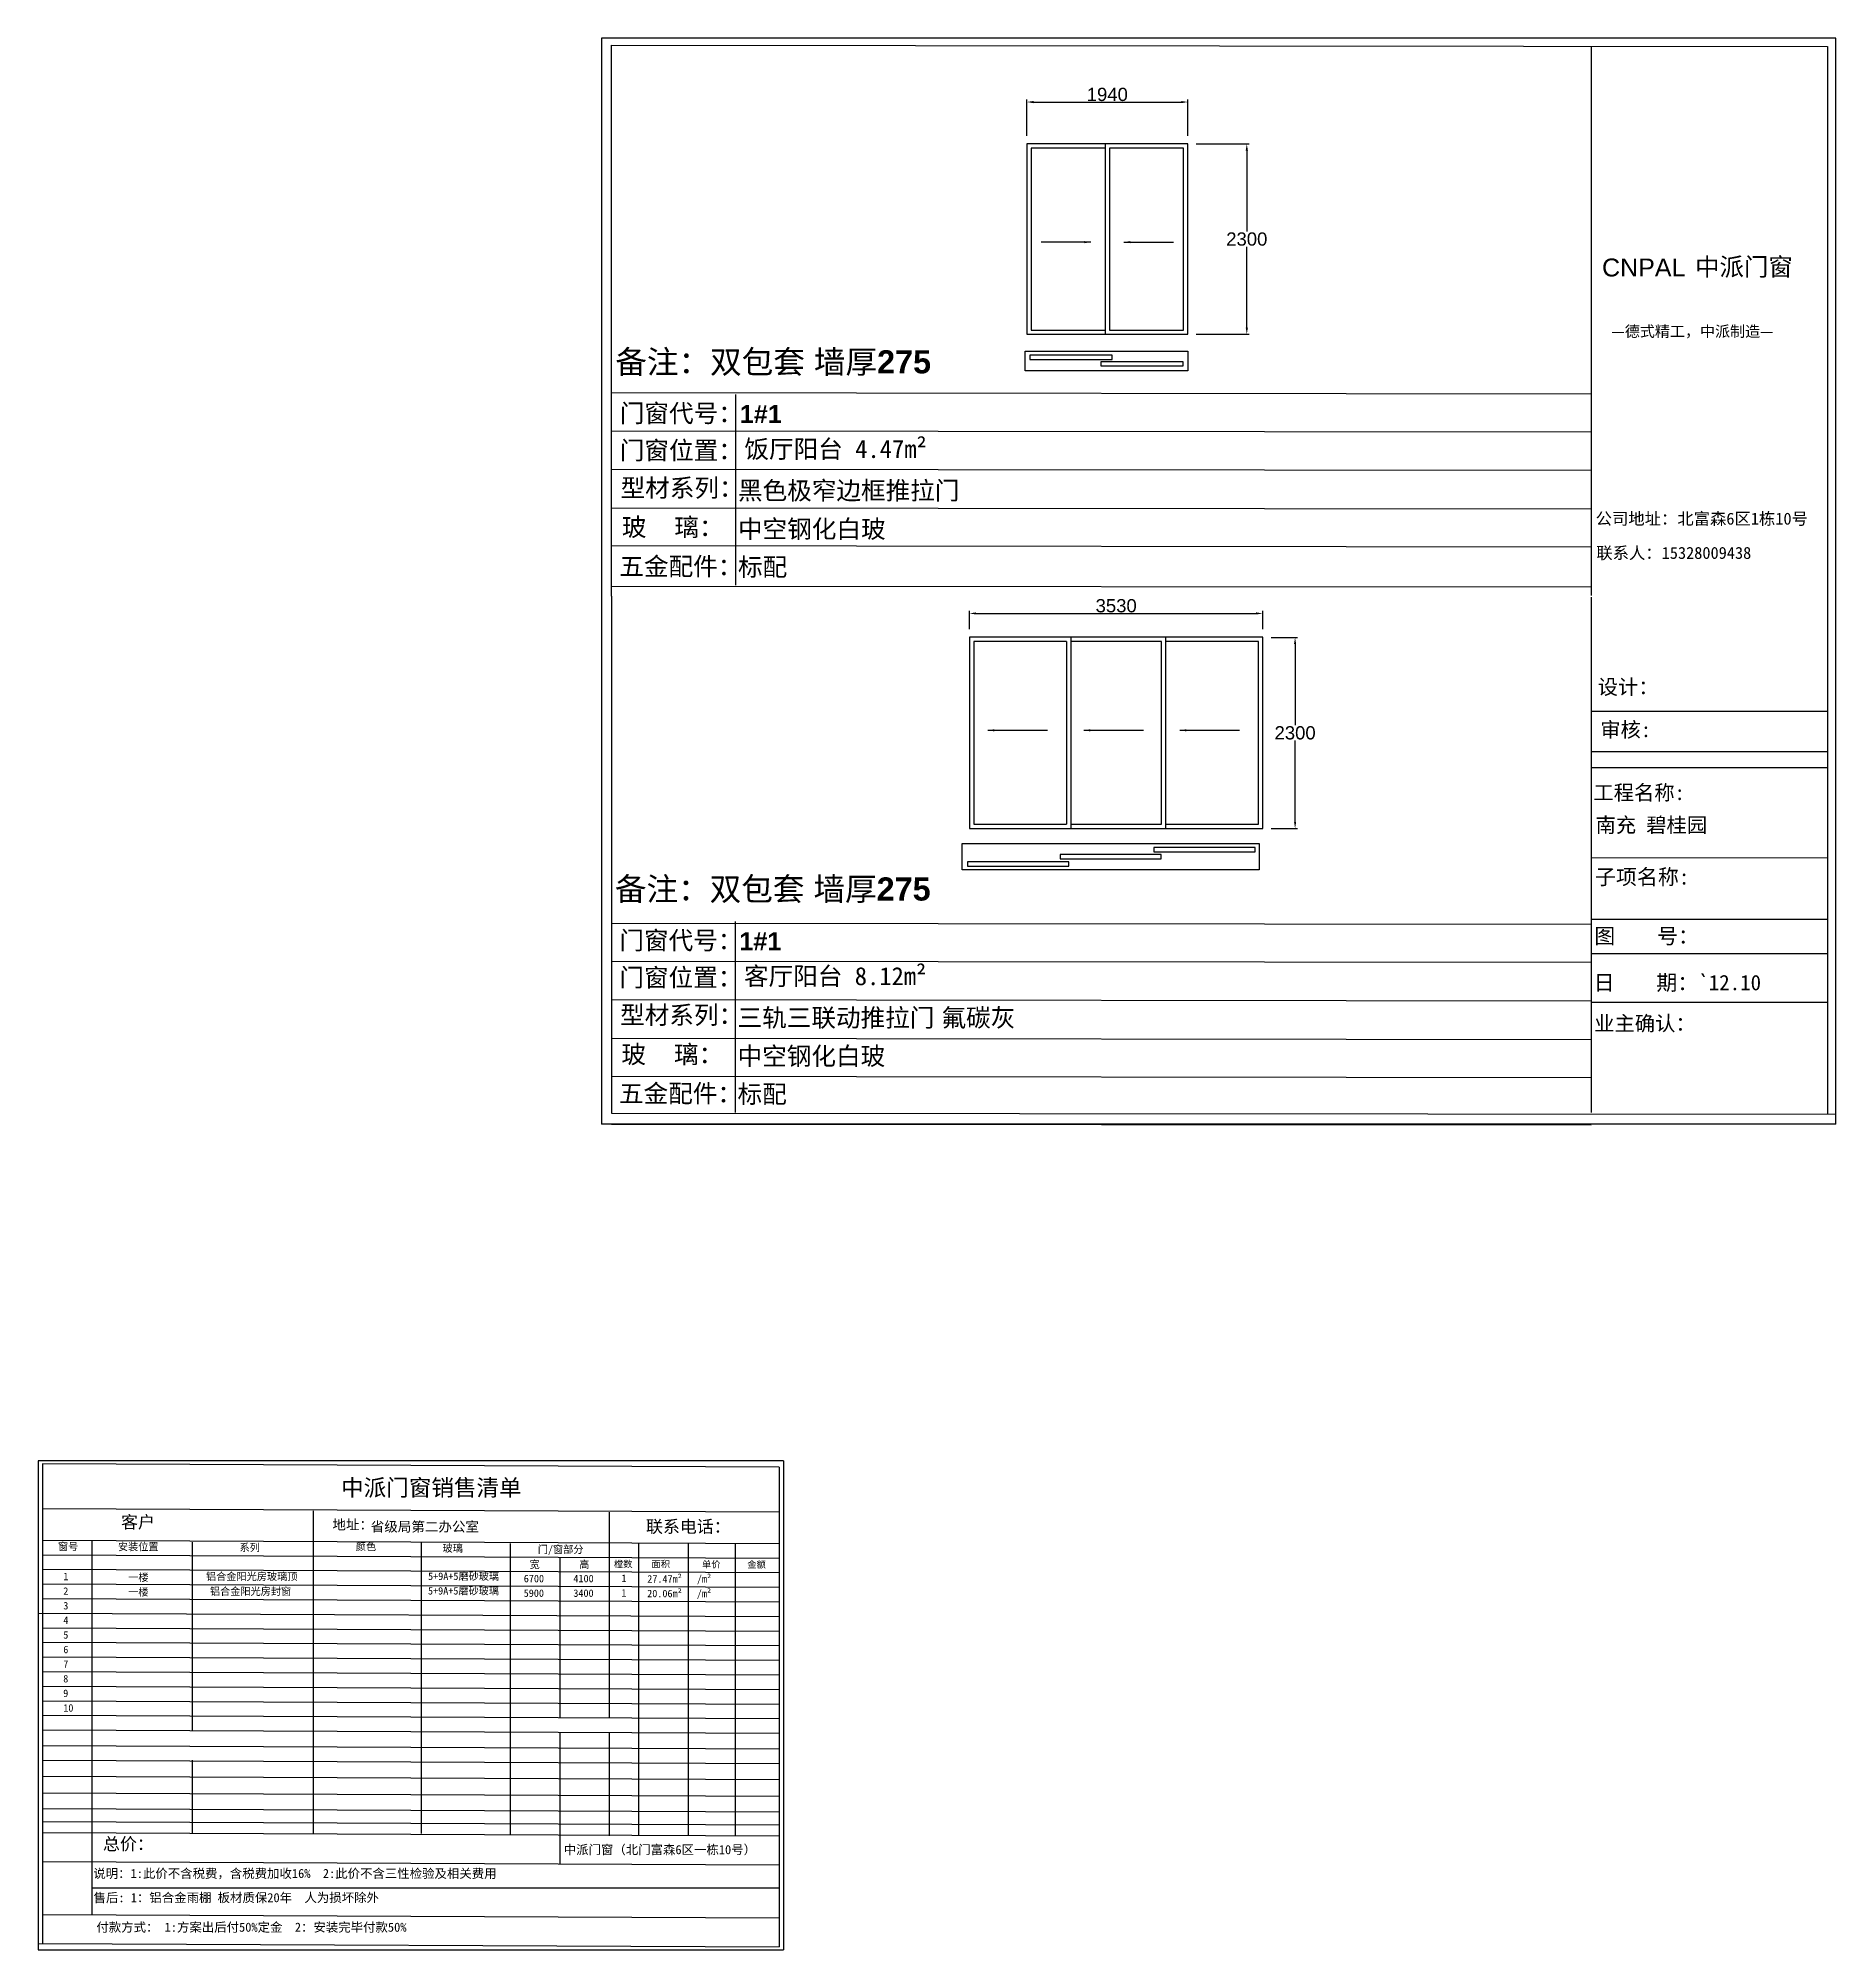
# Model space of a CAD drawing. Header units: inches. Extents: x -138455 to 599497, y -747149 to 13167.
# Drawn here: x 229963 to 251693, y -656506 to -633402 of the extents above; entities that cross this region are included whole.
import ezdxf

# ---------------------------------------------------------------- set-up
doc = ezdxf.new("R2010")
doc.units = ezdxf.units.IN
doc.header["$MEASUREMENT"] = 0
doc.header["$PDMODE"] = 35
doc.header["$PDSIZE"] = -3
doc.layers.add('0 @ 1', color=7, linetype='Continuous')
doc.styles.add('Annotative', font='arialbd.ttf')
doc.styles.add('MtXpl_', font='')
doc.styles.get("Standard").update_dxf_attribs({"font": 'arial.ttf'})
doc.styles.get('MtXpl_').set_extended_font_data('SimSun')
doc.dimstyles.get("Standard").update_dxf_attribs({"dimtxt": 80, "dimasz": 70, "dimexe": 40, "dimexo": 80, "dimgap": 0, "dimtad": 1, "dimtih": 1, "dimtoh": 1, "dimdec": 0, "dimzin": 0, "dimdsep": 46, "dimtxsty": 'Standard', "dimcen": 0.09, "dimadec": 0, "dimazin": 0, "dimtfac": 1, "dimtdec": 0, "dimtofl": 0, "dimtmove": 0, "dimatfit": 3, "dimfxl": 0, "dimtolj": 1, "dimtzin": 0, "dimarcsym": 0})

msp = doc.modelspace()

# ---------------------------------------------------------------- texts
at = {"style": 'MtXpl_'}
for s, height, p in [('中派门窗', 216.53, (249991.7, -636272.2)), ('—德式精工，中派制造—', 133.246, (248980.7, -637011)), ('公司地址：北富森6区1栋10号', 144.756, (248790.5, -639280.8)), ('联系人：15328009438', 144.756, (248798.4, -639694.6)), ('设计：', 179.89, (248814.9, -641332.2)), ('审核:', 179.89, (248845.9, -641848.9)), ('工程名称:', 179.89, (248763.4, -642609.2)), ('南充 碧桂园', 179.89, (248788.8, -643001.3)), ('子项名称:', 185.89, (248782.1, -643630.8)), ('图    号：', 185.89, (248773.1, -644345.2)), ('日    期：`12.10', 185.894, (248764.7, -644908.6)), ('业主确认：', 179.89, (248772.6, -645398.8))]:
    msp.add_text(s, height=height, dxfattribs=at).set_placement(p)
msp.add_text('CNPAL', height=216.53).set_placement((248867.4, -636281.1))
at = {"layer": '0 @ 1', "style": 'Annotative'}
for s, height, p in [('门窗代号：', 218.13, (236993.7, -638043.4)), ('1#1', 218.13, (238444.4, -638053.8)), ('门窗位置：', 218.13, (236993.7, -638491.9)), ('型材系列：', 218.13, (237002.9, -638945)), ('黑色极窄边框推拉门', 218.13, (238422.1, -638977.7)), ('玻    璃：', 218.13, (237018.1, -639420)), ('中空钢化白玻', 218.13, (238422.2, -639441.8)), ('五金配件：', 218.13, (236988.3, -639893.3)), ('标配', 218.13, (238422.4, -639901)), ('门窗代号：', 218.13, (236988.6, -644414.8)), ('1#1', 218.13, (238439.3, -644425.2)), ('门窗位置：', 218.13, (236988.6, -644863.3)), ('型材系列：', 218.13, (236997.7, -645316.4)), ('三轨三联动推拉门 氟碳灰 ', 218.134, (238416.9, -645349.1)), ('玻    璃：', 218.13, (237012.9, -645791.4)), ('中空钢化白玻', 218.13, (238417.1, -645813.2)), ('五金配件：', 218.13, (236983.2, -646264.7)), ('标配', 218.13, (238417.3, -646272.4)), ('省级局第二办公室', 120, (233982.9, -651451.6))]:
    msp.add_text(s, height=height, dxfattribs=at).set_placement(p)
at = {"layer": '0 @ 1', "attachment_point": 1, "style": 'Annotative'}
for s, width, insert, char_height in [('{\\fSimSun|b1|i0|c134|p2;备注：双包套} {\\fSimSun|b1|i0|c134|p2;墙厚}275', 6672.173, (236939.7, -637173.1), 280), ('{\\fSimSun|b1|i0|c134|p2;饭厅阳台 4.47m²}', 4396.385, (238500.3, -638257.3), 218.134), ('{\\fSimSun|b1|i0|c134|p2;备注：双包套} {\\fSimSun|b1|i0|c134|p2;墙厚}275', 6672.173, (236934.6, -643544.5), 280), ('{\\fSimSun|b1|i0|c134|p2;客厅阳台 8.12m²}', 4396.385, (238495.2, -644628.7), 218.134), ('{\\fSimSun|b1|i0|c134|p2;中派门窗销售清单}', 2802.276, (233624.6, -650820), 200), ('{\\fSimSun|b1|i0|c134|p2;客户}', 485.592, (230964.8, -651260.1), 150), ('{\\fSimSun|b1|i0|c134|p2;地址：}', 3483.473, (233519.4, -651306.8), 120), ('{\\fSimSun|b1|i0|c134|p2;联系电话：}', 1409.924, (237310.6, -651315.1), 150), ('{\\fSimSun|b1|i0|c134|p2;窗号}', 485.592, (230202.1, -651586.6), 90), ('{\\fSimSun|b1|i0|c134|p2;安装位置}', 706.927, (230926.9, -651589.1), 90), ('{\\fSimSun|b1|i0|c134|p2;系列}', 485.592, (232397, -651599.2), 90), ('{\\fSimSun|b1|i0|c134|p2;颜色}', 485.592, (233803.2, -651587.9), 90), ('{\\fSimSun|b1|i0|c134|p2;玻璃}', 485.592, (234851.5, -651606.9), 90), ('{\\fSimSun|b1|i0|c134|p2;门/窗部分}', 603.897, (236002.5, -651621.6), 90), ('{\\fSimSun|b1|i0|c134|p2;1}', 485.592, (230266.5, -651948.9), 90), ('{\\fSimSun|b1|i0|c134|p2;一楼}', 9006.576, (231051.5, -651959.6), 90), ('{\\fSimSun|b1|i0|c134|p2;铝合金阳光房玻璃顶}', 9006.576, (231992, -651948.7), 90), ('{\\fSimSun|b1|i0|c134|p2;5+9A+5磨砂玻璃}', 9006.576, (234676.2, -651945.6), 90), ('{\\fSimSun|b1|i0|c134|p2;6700}', 9006.576, (235833.1, -651973.7), 90), ('{\\fSimSun|b1|i0|c134|p2;宽 }', 603.897, (235903.6, -651803.7), 90), ('{\\fSimSun|b1|i0|c134|p2;4100}', 9006.576, (236433.1, -651973.7), 90), ('{\\fSimSun|b1|i0|c134|p2;高 }', 603.897, (236503.6, -651803.7), 90), ('{\\fSimSun|b1|i0|c134|p2;樘数}', 603.897, (236922.5, -651803.9), 80), ('{\\fSimSun|b1|i0|c134|p2;1 }', 9006.576, (237013, -651970.6), 90), ('{\\fSimSun|b1|i0|c134|p2;27.47m²}', 9006.576, (237325.8, -651978), 90), ('{\\fSimSun|b1|i0|c134|p2;面积}', 603.897, (237376.9, -651803.9), 80), ('{\\fSimSun|b1|i0|c134|p2;/m²}', 9006.576, (237925.8, -651978), 90), ('{\\fSimSun|b1|i0|c134|p2;单价}', 603.897, (237987.9, -651807.6), 80), ('{\\fSimSun|b1|i0|c134|p2;金额}', 603.897, (238534.8, -651809), 80), ('{\\fSimSun|b1|i0|c134|p2;2}', 485.592, (230266.5, -652125.4), 90), ('{\\fSimSun|b1|i0|c134|p2;一楼}', 9006.576, (231050.7, -652136.1), 90), ('{\\fSimSun|b1|i0|c134|p2;铝合金阳光房封窗}', 9006.576, (232039.2, -652128.4), 90), ('{\\fSimSun|b1|i0|c134|p2;5+9A+5磨砂玻璃}', 9006.576, (234675.4, -652122.1), 90), ('{\\fSimSun|b1|i0|c134|p2;5900}', 9006.576, (235832.3, -652150.2), 90), ('{\\fSimSun|b1|i0|c134|p2;3400}', 9006.576, (236432.3, -652150.2), 90), ('{\\fSimSun|b1|i0|c134|p2;1 }', 9006.576, (237012.2, -652147.1), 90), ('{\\fSimSun|b1|i0|c134|p2;20.06m²}', 9006.576, (237325, -652154.4), 90), ('{\\fSimSun|b1|i0|c134|p2;/m²}', 9006.576, (237925, -652154.4), 90), ('{\\fSimSun|b1|i0|c134|p2;3}', 485.592, (230266.5, -652301.8), 90), ('{\\fSimSun|b1|i0|c134|p2;4}', 485.592, (230266.5, -652478.3), 90), ('{\\fSimSun|b1|i0|c134|p2;5}', 485.592, (230266.5, -652654.8), 90), ('{\\fSimSun|b1|i0|c134|p2;6}', 485.592, (230266.5, -652831.2), 90), ('{\\fSimSun|b1|i0|c134|p2;7}', 485.592, (230266.5, -653007.7), 90), ('{\\fSimSun|b1|i0|c134|p2;9}', 485.592, (230265.4, -653360.6), 90), ('{\\fSimSun|b1|i0|c134|p2;8}', 485.592, (230266, -653184.2), 90), ('{\\fSimSun|b1|i0|c134|p2;10}', 485.592, (230266.5, -653537.1), 90), ('{\\fSimSun|b1|i0|c134|p2;总价：}', 4715.707, (230746.2, -655151.3), 150), ('{\\fSimSun|b1|i0|c134|p2;中派门窗（北门富森6区一栋10号）}', 2734.804, (236315.8, -655240.4), 110), ('{\\fSimSun|b1|i0|c134|p2;说明：1:此价不含税费，含税费加收16%  2:此价不含三性检验及相关费用}', 6113.097, (230629.7, -655528.1), 110), ('{\\fSimSun|b1|i0|c134|p2;售后: 1：铝合金雨棚 板材质保20年  人为损坏除外  }', 6510.182, (230632.4, -655820.3), 110), ('{\\fSimSun|b1|i0|c134|p2;付款方式： 1:方案出后付50%定金  2：安装完毕付款50%}', 7146.186, (230666.3, -656177.6), 110)]:
    msp.add_mtext_dynamic_manual_height_columns(s, width=width, gutter_width=903.5, heights=[0], dxfattribs=dict(at, insert=insert, char_height=char_height))

# ---------------------------------------------------------------- blocks, each defined once
blk = doc.blocks.new('*D2529')
at = {"color": 0, "lineweight": -2, "transparency": 16777216}
for p, q in [((241221, -640543), (241221, -640324)), ((241301, -640354), (244686, -640354)), ((244766, -640543), (244766, -640324))]:
    blk.add_line(p, q, dxfattribs=at)
at = {"color": 0, "transparency": 16777216}
for points in [[(241301, -640341), (241301, -640367), (241221, -640354)], [(244686, -640341), (244686, -640367), (244766, -640354)]]:
    blk.add_solid(points, dxfattribs=at)
at = {"layer": 'Defpoints', "color": 0, "transparency": 16777216}
for p in [(244766, -640354), (241221, -640643), (244766, -640643)]:
    blk.add_point(p, dxfattribs=at)
at = {"color": 0, "transparency": 16777216, "insert": (242994, -640262), "char_height": 160, "attachment_point": 5}
blk.add_mtext('\\A1;3530', dxfattribs=at)
blk = doc.blocks.new('*D2530')
at = {"color": 0, "lineweight": -2, "transparency": 16777216}
for p, q in [((244866, -640643), (245187, -640643)), ((245157, -640723), (245157, -641706)), ((245157, -642873), (245157, -641889)), ((244866, -642953), (245187, -642953))]:
    blk.add_line(p, q, dxfattribs=at)
at = {"color": 0, "transparency": 16777216}
for points in [[(245144, -640723), (245170, -640723), (245157, -640643)], [(245144, -642873), (245170, -642873), (245157, -642953)]]:
    blk.add_solid(points, dxfattribs=at)
at = {"layer": 'Defpoints', "color": 0, "transparency": 16777216}
for p in [(244766, -640643), (244766, -642953), (245157, -642953)]:
    blk.add_point(p, dxfattribs=at)
at = {"color": 0, "transparency": 16777216, "insert": (245157, -641798), "char_height": 160, "attachment_point": 5}
blk.add_mtext('\\A1;2300', dxfattribs=at)
blk = doc.blocks.new('*D2531')
at = {"color": 0, "lineweight": -2, "transparency": 16777216}
for p, q in [((241915, -634580), (241915, -634143)), ((241995, -634173), (243780, -634173)), ((243860, -634580), (243860, -634143))]:
    blk.add_line(p, q, dxfattribs=at)
at = {"color": 0, "transparency": 16777216}
for points in [[(241995, -634160), (241995, -634187), (241915, -634173)], [(243780, -634160), (243780, -634187), (243860, -634173)]]:
    blk.add_solid(points, dxfattribs=at)
at = {"layer": 'Defpoints', "color": 0, "transparency": 16777216}
for p in [(243860, -634173), (241915, -634680), (243860, -634680)]:
    blk.add_point(p, dxfattribs=at)
at = {"color": 0, "transparency": 16777216, "insert": (242887, -634082), "char_height": 160, "attachment_point": 5}
blk.add_mtext('\\A1;1940', dxfattribs=at)
blk = doc.blocks.new('*D2532')
at = {"color": 0, "lineweight": -2, "transparency": 16777216}
for p, q in [((243960, -634680), (244603, -634680)), ((244573, -634760), (244573, -635738)), ((244573, -636900), (244573, -635922)), ((243960, -636980), (244603, -636980))]:
    blk.add_line(p, q, dxfattribs=at)
at = {"color": 0, "transparency": 16777216}
for points in [[(244560, -634760), (244587, -634760), (244573, -634680)], [(244560, -636900), (244587, -636900), (244573, -636980)]]:
    blk.add_solid(points, dxfattribs=at)
at = {"layer": 'Defpoints', "color": 0, "transparency": 16777216}
for p in [(243860, -634680), (243860, -636980), (244573, -636980)]:
    blk.add_point(p, dxfattribs=at)
at = {"color": 0, "transparency": 16777216, "insert": (244573, -635830), "char_height": 160, "attachment_point": 5}
blk.add_mtext('\\A1;2300', dxfattribs=at)

# ---------------------------------------------------------------- dimensions: what is measured, and where the dimension line sits
for base, p1, p2, text, picture, middle in [((243859.8, -634173.3), (241914.8, -634679.9), (243859.8, -634679.9), '1940', '*D2531', (242887.3, -634081.6)), ((244766.5, -640354.1), (241221.5, -640642.7), (244766.5, -640642.7), '3530', '*D2529', (242994, -640262.3))]:
    dim = msp.add_linear_dim(base=base, p1=p1, p2=p2, text=text, dimstyle='Standard', override={"dimtxt": 160, "dimasz": 80, "dimexe": 30, "dimexo": 100, "dimgap": 10, "dimfxl": 100})
    dim.commit()
    dim.dimension.update_dxf_attribs({"geometry": picture, "text_midpoint": middle})
dim = msp.add_linear_dim(base=(244573.5, -636979.9), p1=(243859.8, -634679.9), p2=(243859.8, -636979.9), angle=90, dimstyle='Standard', override={"dimtxt": 160, "dimasz": 80, "dimexe": 30, "dimexo": 100, "dimgap": 10, "dimfxl": 100})
dim.commit()
dim.dimension.update_dxf_attribs({"geometry": '*D2532', "text_midpoint": (244573.5, -635829.9)})
dim = msp.add_linear_dim(base=(245157, -642952.7), p1=(244766.5, -640642.7), p2=(244766.5, -642952.7), angle=90, text='2300', dimstyle='Standard', override={"dimtxt": 160, "dimasz": 80, "dimexe": 30, "dimexo": 100, "dimgap": 10, "dimfxl": 100})
dim.commit()
dim.dimension.update_dxf_attribs({"geometry": '*D2530', "text_midpoint": (245157, -641797.7)})

# ---------------------------------------------------------------- linework, layer by layer
for p, q in [((236773.4, -633401.9), (236773.4, -640266.8)), ((251693, -633401.9), (236773.4, -633401.9)), ((236893.4, -640146.8), (236893.5, -633487)), ((236893.5, -633487), (251592.3, -633502.8)), ((251693, -640278.1), (251693, -633401.9)), ((248738, -633502.8), (248737.9, -640137.7)), ((251592.3, -633502.8), (251594.6, -640157.9)), ((242862.3, -634679.9), (242862.3, -636979.9)), ((242912.3, -634729.9), (242912.3, -636929.9)), ((236893.4, -637684.5), (248737.9, -637698)), ((238392.7, -637706), (238393.4, -640013.5)), ((236893.4, -638145.5), (248737.9, -638159.1)), ((236893.4, -638609.8), (248737.9, -638623.4)), ((236893.4, -639077.6), (248737.9, -639091.2)), ((236893.4, -639534.4), (248738, -639550.2)), ((236893.4, -640023.9), (248738, -640033.4)), ((236893.4, -640146.8), (236893.4, -646395.3)), ((248738, -640156.3), (248737.9, -646386.3)), ((251592.1, -640158), (251594.6, -646406.5)), ((236773.4, -640266.8), (236773.4, -646526.7)), ((251693, -646526.7), (251693, -640278.1)), ((244766.5, -640642.7), (241221.5, -640642.7)), ((241221.5, -640642.7), (241221.5, -642952.7)), ((242444.8, -640642.7), (242444.8, -642952.7)), ((243593.1, -642952.7), (243593.1, -640642.7)), ((244766.5, -642952.7), (244766.5, -640642.7)), ((241271.5, -640692.7), (241271.5, -642902.7)), ((242394.8, -640692.7), (241271.5, -640692.7)), ((242394.8, -640692.7), (242394.8, -642902.7)), ((243543.1, -640692.7), (242444.8, -640692.7)), ((243543.1, -642902.7), (243543.1, -640692.7)), ((244716.5, -640692.7), (243593.1, -640692.7)), ((244716.5, -642902.7), (244716.5, -640692.7)), ((248738, -641536.1), (251592.3, -641536.1)), ((248737.9, -642023.9), (251592.2, -642023.9)), ((248737.9, -642217.2), (251594, -642216.4)), ((241221.5, -642952.7), (244766.5, -642952.7)), ((241271.5, -642902.7), (242394.8, -642902.7)), ((242444.8, -642902.7), (243543.1, -642902.7)), ((243593.1, -642902.7), (244716.5, -642902.7)), ((248737.9, -643306.6), (251594.1, -643305.8)), ((236893.4, -644095.6), (248737.9, -644109.1)), ((238387.6, -644077.4), (238388.2, -646385)), ((248737.9, -644048.4), (251594.2, -644047.6)), ((236893.4, -644556.7), (248737.9, -644570.2)), ((248737.9, -644465.4), (251594.4, -644464.6)), ((236893.4, -645021), (248737.9, -645034.5)), ((248737.9, -645054.2), (251594.5, -645053.4)), ((236893.4, -645488.8), (248737.9, -645502.3)), ((236893.4, -645945.5), (248738, -645961.4)), ((236893.4, -646395.3), (251693, -646406.6)), ((251693, -646526.7), (236773.4, -646526.7)), ((236893.4, -646526.7), (248738, -646536.2)), ((229963.4, -650595.6), (229963.4, -656505.6)), ((238972.1, -650595.6), (229963.4, -650595.6)), ((238972.1, -650595.6), (238972.1, -656505.6)), ((238922.1, -650670.8), (230013.4, -650630.7)), ((230013.4, -650630.7), (230013.4, -656430.4)), ((238922.1, -650670.8), (238922.1, -656470.5)), ((238922.1, -651217.1), (230013.4, -651177)), ((233285.1, -651202.2), (233285.1, -653889)), ((236867.1, -651217.1), (236867.1, -653702.4)), ((230013.4, -651554), (238922.1, -651594.1)), ((230013.4, -651730.5), (238922.1, -651770.6)), ((230613.4, -651554), (230613.4, -653142.2)), ((231823.4, -651579.2), (231823.4, -653856.4)), ((234593.8, -651579.2), (234593.8, -655100.1)), ((235667.1, -651594.1), (235667.1, -655117.9)), ((237218.2, -651594.1), (237218.2, -655127.6)), ((237818.2, -651594.1), (237818.2, -653182.4)), ((238387.5, -651594.1), (238387.5, -655127.6)), ((230013.4, -651907), (238922.1, -651947.1)), ((236267.1, -651770.6), (236267.1, -653699.6)), ((230013.4, -652083.4), (238922.1, -652123.6)), ((229963.4, -652436.4), (238922.1, -652476.5)), ((230013.4, -652259.9), (238922.1, -652300)), ((230013.4, -652612.8), (238922.1, -652653)), ((230013.4, -652789.3), (238922.1, -652829.4)), ((230013.4, -652965.8), (238922.1, -653005.9)), ((230013.4, -653142.2), (238922.1, -653182.4)), ((230013.4, -653318.7), (238922.1, -653358.9)), ((230613.4, -653142.2), (230613.4, -656078.4)), ((237818.2, -653182.4), (237818.2, -655127.6)), ((230013.4, -653495.2), (238922.1, -653535.3)), ((230013.4, -653671.7), (238922.1, -653711.8)), ((230013.4, -653848.1), (238922.1, -653888.3)), ((230013.4, -654037.3), (238922.1, -654077.5)), ((233285.1, -653889), (233285.1, -655096.7)), ((236267.1, -653876.1), (236267.1, -655127.6)), ((236867.1, -653878.9), (236867.1, -655127.6)), ((230013.4, -654215.6), (238922.1, -654255.7)), ((231823.4, -654213.8), (231823.4, -655092.4)), ((230013.4, -654406.2), (238922.1, -654446.4)), ((230013.4, -654608), (238922.1, -654648.1)), ((230013.4, -654798.7), (238922.1, -654838.8)), ((230013.4, -654954.5), (238922.1, -654994.7)), ((230013.4, -655087.5), (238922.1, -655127.6)), ((236267.1, -655127.6), (236267.1, -655472.6)), ((230013.4, -655440.4), (238922.1, -655480.5)), ((230613.4, -655756.7), (238922.1, -655756.7)), ((230013.4, -656078.4), (238922.1, -656118.5)), ((229963.4, -656430.4), (238922.1, -656470.5)), ((229963.4, -656505.6), (238972.1, -656505.6))]:
    msp.add_line(p, q)
for points in [[(241914.8, -636979.9), (243859.8, -636979.9), (243859.8, -634679.9), (241914.8, -634679.9)], [(241892.2, -637185.1), (243860, -637185.1), (243860, -637421.4), (241892.2, -637421.4)], [(241949.3, -637283.4), (242946.8, -637283.4), (242946.8, -637233.4), (241949.3, -637233.4)], [(242807.9, -637363), (243805.4, -637363), (243805.4, -637313), (242807.9, -637313)], [(241132.1, -643136.3), (244721.6, -643136.3), (244721.6, -643451.9), (241132.1, -643451.9)], [(243450.7, -643233.5), (244674, -643233.5), (244674, -643183.5), (243450.7, -643183.5)], [(241198.8, -643407.9), (242422.1, -643407.9), (242422.1, -643357.9), (241198.8, -643357.9)], [(242316.3, -643319.1), (243539.7, -643319.1), (243539.7, -643269.1), (242316.3, -643269.1)]]:
    msp.add_lwpolyline(points, close=True)
for points in [[(242862.3, -634729.9), (241964.8, -634729.9), (241964.8, -636929.9), (242862.3, -636929.9)], [(242912.3, -636929.9), (243809.8, -636929.9), (243809.8, -634729.9), (242912.3, -634729.9)]]:
    msp.add_lwpolyline(points)

msp.set_redraw_order([(e.dxf.handle, doc.entitydb.next_handle()) for e in msp.query("TEXT MTEXT ATTDEF DIMENSION ARC_DIMENSION")])  # texts and dimensions are drawn at this point

# ---------------------------------------------------------------- leaders
for points in [[(242688.6, -635866.2), (242088.2, -635866.2)], [(243086, -635866.2), (243686.4, -635866.2)], [(241441.9, -641766.5), (242162.4, -641766.5)], [(242602.7, -641766.5), (243323.2, -641766.5)], [(243763.6, -641766.5), (244484.1, -641766.5)]]:
    msp.add_leader(points, dimstyle='Standard', override={"dimtxt": 160, "dimasz": 80, "dimexe": 30, "dimexo": 100, "dimgap": 10, "dimtad": 0, "dimfxl": 100})

doc.saveas('drawing.dxf')
